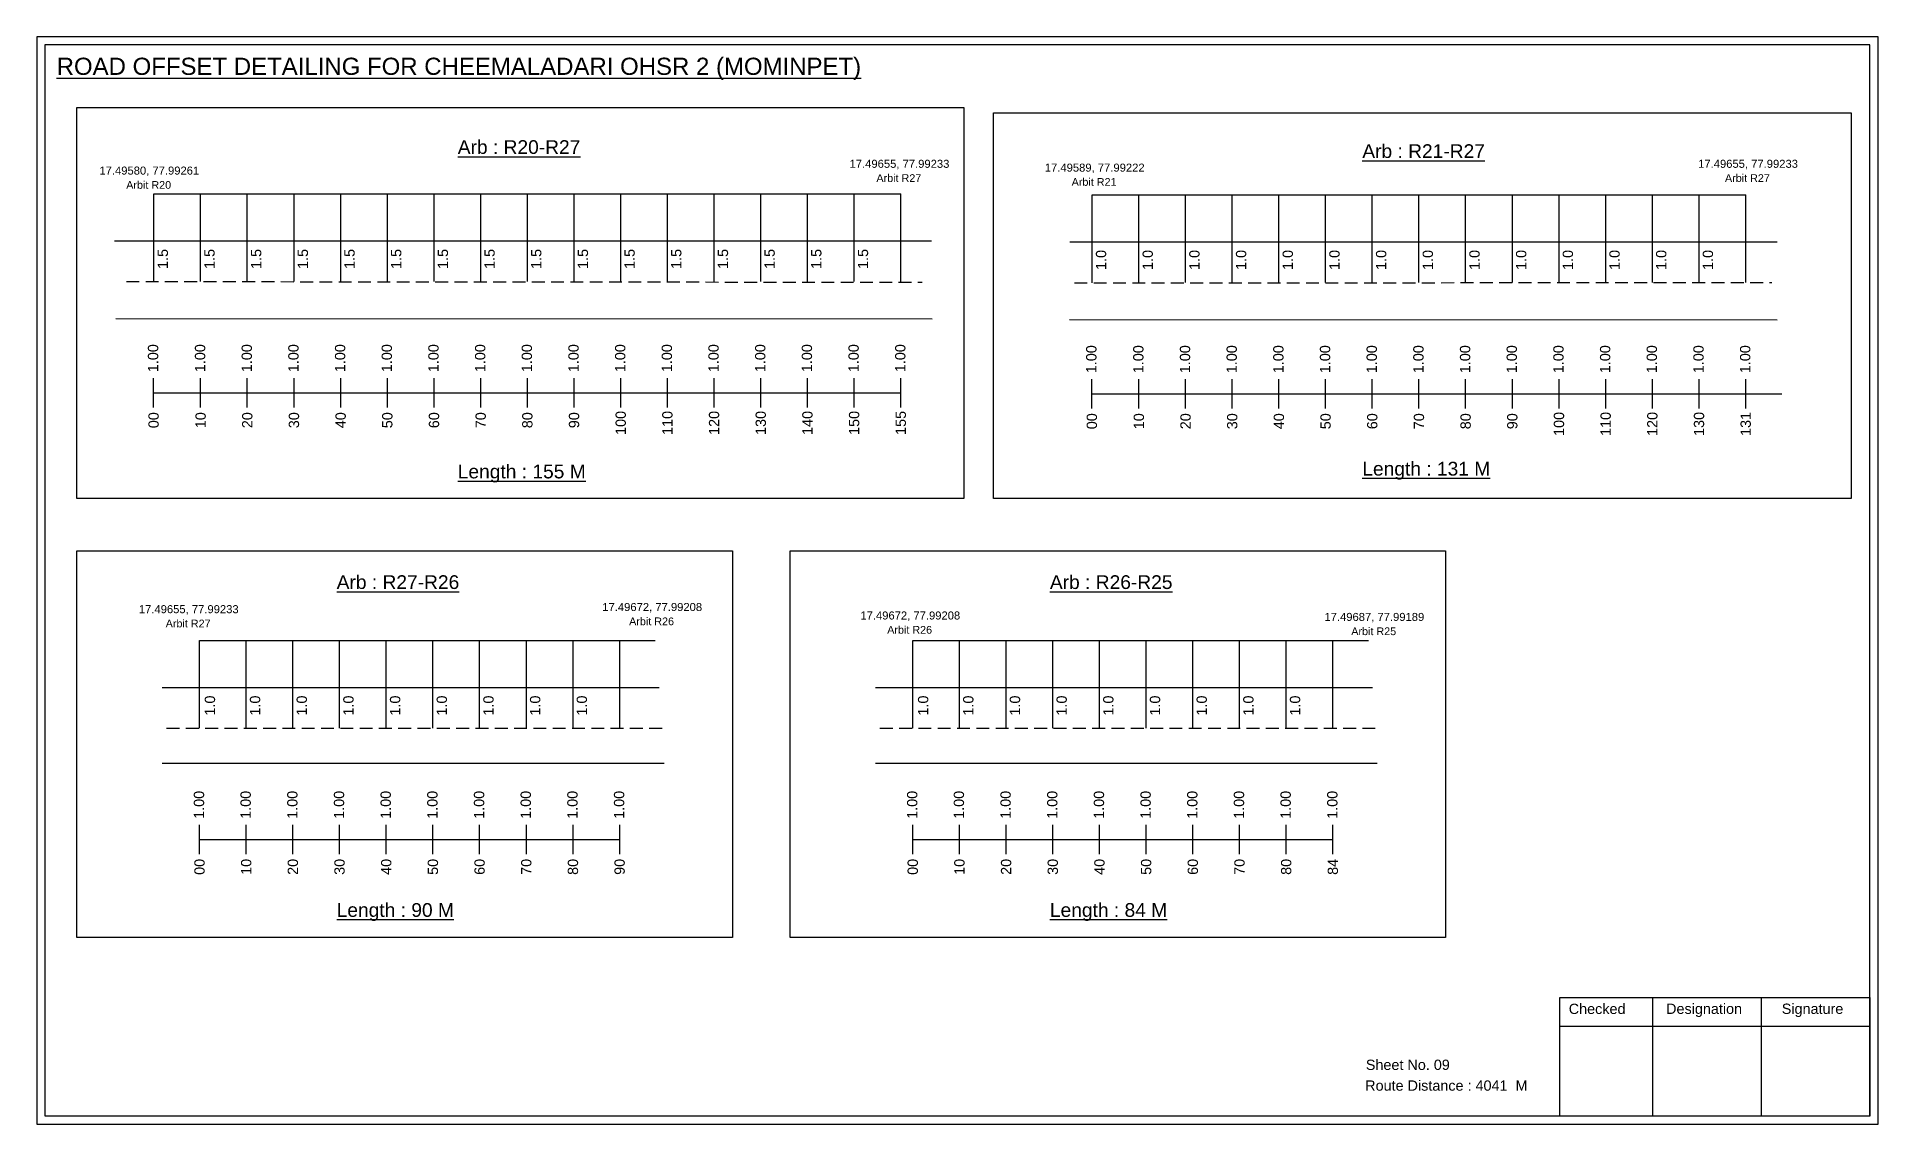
# Model space of a CAD drawing. Header units: inches. Extents: x -117 to 51867, y -12715 to 3423.
# Drawn here: x 34455 to 34991, y -2194 to -1877 of the extents above; entities that cross this region are included whole.
import ezdxf

# ---------------------------------------------------------------- set-up
doc = ezdxf.new("R2010")
doc.units = ezdxf.units.IN
doc.header["$MEASUREMENT"] = 0
doc.linetypes.add('DASHED2', pattern=[0.375, 0.25, -0.125])
doc.layers.add('PDF_Geometry', color=7, linetype='Continuous')
doc.layers.add('PDF_Text', color=5, linetype='Continuous')
doc.styles.add('PDF Arial', font='arial.ttf')
doc.styles.get("Standard").update_dxf_attribs({"font": 'arial.ttf'})

msp = doc.modelspace()

# ---------------------------------------------------------------- texts
at = {"color": 242, "true_color": 0xcd2027}
for s, height, p in [('%%UROAD OFFSET DETAILING FOR CHEEMALADARI OHSR 2 (MOMINPET)', 5, (34460.75, -1888.49)), ('%%UArb : R20-R27', 4, (34577.61, -1911.52)), ('%%UArb : R21-R27', 4, (34841.15, -1912.7)), ('%%ULength : 131 M', 4, (34841.15, -2005.2)), ('%%ULength : 155 M', 4, (34577.61, -2006.02)), ('%%UArb : R27-R26', 4, (34542.33, -2038.24)), ('%%UArb : R26-R25', 4, (34750.13, -2038.24)), ('%%ULength : 90 M', 4, (34542.33, -2133.74)), ('%%ULength : 84 M', 4, (34750.13, -2133.74))]:
    msp.add_text(s, height=height, dxfattribs=at).set_placement(p)
at = {"color": 5}
for s, height, p in [('17.49580, 77.99261', 2.34, (34473.2, -1917.54)), ('17.49655, 77.99233', 2.34, (34691.76, -1915.56)), ('17.49589, 77.99222', 2.34, (34748.64, -1916.68)), ('17.49655, 77.99233', 2.34, (34938.99, -1915.56)), ('Arbit R20', 2.246, (34481.02, -1921.67)), ('Arbit R27', 2.246, (34699.58, -1919.68)), ('Arbit R21', 2.246, (34756.46, -1920.8)), ('Arbit R27', 2.246, (34946.81, -1919.68)), ('17.49655, 77.99233', 2.34, (34484.69, -2045.29)), ('17.49672, 77.99208', 2.34, (34619.72, -2044.66)), ('Arbit R27', 2.246, (34492.51, -2049.42)), ('Arbit R26', 2.246, (34627.54, -2048.79)), ('17.49672, 77.99208', 2.34, (34694.91, -2047.13)), ('Arbit R26', 2.246, (34702.73, -2051.26)), ('17.49687, 77.99189', 2.34, (34830.11, -2047.55)), ('Arbit R25', 2.246, (34837.93, -2051.68))]:
    msp.add_text(s, height=height, dxfattribs=at).set_placement(p)
for s, p in [('1.5', (34493.17, -1945.02)), ('1.5', (34506.77, -1945.02)), ('1.5', (34520.37, -1945.02)), ('1.5', (34533.97, -1945.02)), ('1.5', (34547.57, -1945.02)), ('1.5', (34561.17, -1945.02)), ('1.5', (34574.77, -1945.02)), ('1.5', (34588.37, -1945.02)), ('1.5', (34601.97, -1945.02)), ('1.5', (34615.57, -1945.02)), ('1.5', (34629.17, -1945.02)), ('1.5', (34642.77, -1945.02)), ('1.5', (34656.37, -1945.02)), ('1.5', (34669.97, -1945.02)), ('1.5', (34683.57, -1945.02)), ('1.5', (34697.17, -1945.02)), ('1.0', (34766.53, -1945.31)), ('1.0', (34780.13, -1945.31)), ('1.0', (34793.73, -1945.31)), ('1.0', (34807.33, -1945.31)), ('1.0', (34820.93, -1945.31)), ('1.0', (34834.53, -1945.31)), ('1.0', (34848.13, -1945.31)), ('1.0', (34861.73, -1945.31)), ('1.0', (34875.33, -1945.31)), ('1.0', (34888.93, -1945.31)), ('1.0', (34902.53, -1945.31)), ('1.0', (34916.13, -1945.31)), ('1.0', (34929.73, -1945.31)), ('1.0', (34943.33, -1945.31)), ('1.0', (34506.9, -2075.11)), ('1.0', (34520.05, -2075.11)), ('1.0', (34533.65, -2075.11)), ('1.0', (34547.25, -2075.11)), ('1.0', (34560.85, -2075.11)), ('1.0', (34574.45, -2075.11)), ('1.0', (34588.05, -2075.11)), ('1.0', (34601.65, -2075.11)), ('1.0', (34615.25, -2075.11)), ('1.0', (34714.69, -2075.11)), ('1.0', (34727.85, -2075.11)), ('1.0', (34741.45, -2075.11)), ('1.0', (34755.05, -2075.11)), ('1.0', (34768.65, -2075.11)), ('1.0', (34782.25, -2075.11)), ('1.0', (34795.85, -2075.11)), ('1.0', (34809.45, -2075.11)), ('1.0', (34823.05, -2075.11))]:
    msp.add_text(s, height=3, rotation=90).set_placement(p)
at = {"color": 217, "true_color": 0x93278f}
for s, p in [('1.00', (34490.33, -1975.09)), ('1.00', (34504.03, -1975.09)), ('1.00', (34517.63, -1975.09)), ('1.00', (34531.23, -1975.09)), ('1.00', (34544.83, -1975.09)), ('1.00', (34558.43, -1975.09)), ('1.00', (34572.03, -1975.09)), ('1.00', (34585.63, -1975.09)), ('1.00', (34599.23, -1975.09)), ('1.00', (34612.83, -1975.09)), ('1.00', (34626.43, -1975.09)), ('1.00', (34640.03, -1975.09)), ('1.00', (34653.63, -1975.09)), ('1.00', (34667.23, -1975.09)), ('1.00', (34680.83, -1975.09)), ('1.00', (34694.43, -1975.09)), ('1.00', (34708.03, -1975.09)), ('1.00', (34763.69, -1975.39)), ('1.00', (34777.39, -1975.39)), ('1.00', (34790.99, -1975.39)), ('1.00', (34804.59, -1975.39)), ('1.00', (34818.19, -1975.39)), ('1.00', (34831.79, -1975.39)), ('1.00', (34845.39, -1975.39)), ('1.00', (34858.99, -1975.39)), ('1.00', (34872.59, -1975.39)), ('1.00', (34886.19, -1975.39)), ('1.00', (34899.79, -1975.39)), ('1.00', (34913.39, -1975.39)), ('1.00', (34926.99, -1975.39)), ('1.00', (34940.59, -1975.39)), ('1.00', (34954.19, -1975.39)), ('00', (34490.48, -1991.41)), ('10', (34504.18, -1991.41)), ('20', (34517.78, -1991.41)), ('30', (34531.38, -1991.41)), ('40', (34544.98, -1991.41)), ('50', (34558.58, -1991.41)), ('60', (34572.18, -1991.41)), ('70', (34585.78, -1991.41)), ('80', (34599.38, -1991.41)), ('90', (34612.98, -1991.41)), ('100', (34626.58, -1993.37)), ('110', (34640.18, -1993.37)), ('120', (34653.78, -1993.37)), ('130', (34667.38, -1993.37)), ('140', (34680.98, -1993.37)), ('150', (34694.58, -1993.37)), ('155', (34708.18, -1993.37)), ('00', (34763.84, -1991.71)), ('10', (34777.54, -1991.71)), ('20', (34791.14, -1991.71)), ('30', (34804.74, -1991.71)), ('40', (34818.34, -1991.71)), ('50', (34831.94, -1991.71)), ('60', (34845.54, -1991.71)), ('70', (34859.14, -1991.71)), ('80', (34872.74, -1991.71)), ('90', (34886.34, -1991.71)), ('100', (34899.94, -1993.66)), ('110', (34913.54, -1993.66)), ('120', (34927.14, -1993.66)), ('130', (34940.74, -1993.66)), ('131', (34954.34, -1993.66)), ('1.00', (34503.71, -2105.19)), ('1.00', (34517.31, -2105.19)), ('1.00', (34530.91, -2105.19)), ('1.00', (34544.51, -2105.19)), ('1.00', (34558.11, -2105.19)), ('1.00', (34571.71, -2105.19)), ('1.00', (34585.31, -2105.19)), ('1.00', (34598.91, -2105.19)), ('1.00', (34612.51, -2105.19)), ('1.00', (34626.11, -2105.19)), ('1.00', (34711.51, -2105.19)), ('1.00', (34725.11, -2105.19)), ('1.00', (34738.71, -2105.19)), ('1.00', (34752.31, -2105.19)), ('1.00', (34765.91, -2105.19)), ('1.00', (34779.51, -2105.19)), ('1.00', (34793.11, -2105.19)), ('1.00', (34806.71, -2105.19)), ('1.00', (34820.31, -2105.19)), ('1.00', (34833.91, -2105.19)), ('00', (34503.86, -2121.51)), ('10', (34517.46, -2121.51)), ('20', (34531.06, -2121.51)), ('30', (34544.66, -2121.51)), ('40', (34558.26, -2121.51)), ('50', (34571.86, -2121.51)), ('60', (34585.46, -2121.51)), ('70', (34599.06, -2121.51)), ('80', (34612.66, -2121.51)), ('90', (34626.26, -2121.51)), ('00', (34711.66, -2121.51)), ('10', (34725.26, -2121.51)), ('20', (34738.86, -2121.51)), ('30', (34752.46, -2121.51)), ('40', (34766.06, -2121.51)), ('50', (34779.66, -2121.51)), ('60', (34793.26, -2121.51)), ('70', (34806.86, -2121.51)), ('80', (34820.46, -2121.51)), ('84', (34834.06, -2121.51))]:
    msp.add_text(s, height=3, rotation=90, dxfattribs=at).set_placement(p)
for s, p in [('Sheet No. 09', (34842.18, -2178.33)), ('Route Distance : 4041  M', (34841.99, -2184.38))]:
    msp.add_text(s, height=3).set_placement(p)
at = {"layer": 'PDF_Text', "color": 7, "attachment_point": 7, "style": 'PDF Arial'}
for s, insert, char_height in [('Checked', (34901.29, -2162.08), 3.001), ('Designation', (34929.66, -2162.91), 3.0006), ('Signature', (34963.35, -2162.91), 3.001)]:
    msp.add_mtext(s, dxfattribs=dict(at, insert=insert, char_height=char_height))

# ---------------------------------------------------------------- linework, layer by layer
at = {"color": 5}
for p, q in [((34489.1, -1923.15), (34706.7, -1923.15)), ((34762.46, -1923.45), (34952.86, -1923.45)), ((34502.39, -2053.25), (34635.16, -2053.25)), ((34710.19, -2053.25), (34842.96, -2053.25))]:
    msp.add_line(p, q, dxfattribs=at)
for p, q in [((34489.1, -1948.69), (34489.1, -1923.15)), ((34502.7, -1948.69), (34502.7, -1923.15)), ((34516.3, -1948.69), (34516.3, -1923.15)), ((34529.9, -1948.69), (34529.9, -1923.15)), ((34543.5, -1948.69), (34543.5, -1923.15)), ((34557.1, -1948.69), (34557.1, -1923.15)), ((34570.7, -1948.69), (34570.7, -1923.15)), ((34584.3, -1948.69), (34584.3, -1923.15)), ((34597.9, -1948.69), (34597.9, -1923.15)), ((34611.5, -1948.69), (34611.5, -1923.15)), ((34625.1, -1948.69), (34625.1, -1923.15)), ((34638.7, -1948.69), (34638.7, -1923.15)), ((34652.3, -1948.69), (34652.3, -1923.15)), ((34665.9, -1948.69), (34665.9, -1923.15)), ((34679.5, -1948.69), (34679.5, -1923.15)), ((34693.1, -1948.69), (34693.1, -1923.15)), ((34706.7, -1948.69), (34706.7, -1923.15)), ((34762.46, -1949.05), (34762.46, -1923.45)), ((34776.06, -1948.98), (34776.06, -1923.45)), ((34789.66, -1948.98), (34789.66, -1923.45)), ((34803.26, -1948.98), (34803.26, -1923.45)), ((34816.86, -1948.98), (34816.86, -1923.45)), ((34830.46, -1948.98), (34830.46, -1923.45)), ((34844.06, -1948.98), (34844.06, -1923.45)), ((34857.66, -1948.98), (34857.66, -1923.45)), ((34871.26, -1948.98), (34871.26, -1923.45)), ((34884.86, -1948.98), (34884.86, -1923.45)), ((34898.46, -1948.98), (34898.46, -1923.45)), ((34912.06, -1948.98), (34912.06, -1923.45)), ((34925.66, -1948.98), (34925.66, -1923.45)), ((34939.26, -1948.98), (34939.26, -1923.45)), ((34952.86, -1948.98), (34952.86, -1923.45)), ((34477.56, -1936.81), (34715.64, -1936.81)), ((34755.92, -1937.11), (34962.02, -1937.1)), ((34477.95, -1959.49), (34715.8, -1959.53)), ((34755.82, -1959.72), (34961.98, -1959.82)), ((34502.39, -2078.78), (34502.39, -2053.25)), ((34515.99, -2078.78), (34515.99, -2053.25)), ((34529.59, -2078.78), (34529.59, -2053.25)), ((34543.19, -2078.78), (34543.19, -2053.25)), ((34556.79, -2078.78), (34556.79, -2053.25)), ((34570.39, -2078.78), (34570.39, -2053.25)), ((34583.99, -2078.78), (34583.99, -2053.25)), ((34597.59, -2078.78), (34597.59, -2053.25)), ((34611.19, -2078.78), (34611.19, -2053.25)), ((34624.79, -2078.78), (34624.79, -2053.25)), ((34710.19, -2078.78), (34710.19, -2053.25)), ((34723.79, -2078.78), (34723.79, -2053.25)), ((34737.39, -2078.78), (34737.39, -2053.25)), ((34750.99, -2078.78), (34750.99, -2053.25)), ((34764.59, -2078.78), (34764.59, -2053.25)), ((34778.19, -2078.78), (34778.19, -2053.25)), ((34791.79, -2078.78), (34791.79, -2053.25)), ((34805.39, -2078.78), (34805.39, -2053.25)), ((34818.99, -2078.78), (34818.99, -2053.25)), ((34832.59, -2078.78), (34832.59, -2053.25)), ((34491.51, -2066.9), (34636.29, -2066.9)), ((34699.31, -2066.9), (34844.09, -2066.9)), ((34637.71, -2089.09), (34491.51, -2089.09)), ((34845.51, -2089.09), (34699.31, -2089.09))]:
    msp.add_line(p, q)
at = {"linetype": 'DASHED2', "ltscale": 15}
for p, q in [((34481.06, -1948.69), (34712.94, -1948.87)), ((34757.27, -1949.06), (34960.45, -1948.98)), ((34492.78, -2078.78), (34637.14, -2078.78)), ((34700.58, -2078.78), (34844.94, -2078.78))]:
    msp.add_line(p, q, dxfattribs=at)
at = {"color": 217, "true_color": 0x93278f}
for p, q in [((34489, -1985.39), (34489, -1976.83)), ((34502.7, -1985.39), (34502.7, -1976.83)), ((34516.3, -1985.39), (34516.3, -1976.83)), ((34529.9, -1985.39), (34529.9, -1976.83)), ((34543.5, -1985.39), (34543.5, -1976.83)), ((34557.1, -1985.39), (34557.1, -1976.83)), ((34570.7, -1985.39), (34570.7, -1976.83)), ((34584.3, -1985.39), (34584.3, -1976.83)), ((34597.9, -1985.39), (34597.9, -1976.83)), ((34611.5, -1985.39), (34611.5, -1976.83)), ((34625.1, -1985.39), (34625.1, -1976.83)), ((34638.7, -1985.39), (34638.7, -1976.83)), ((34652.3, -1985.39), (34652.3, -1976.83)), ((34665.9, -1985.39), (34665.9, -1976.83)), ((34679.5, -1985.39), (34679.5, -1976.83)), ((34693.1, -1985.39), (34693.1, -1976.83)), ((34706.7, -1985.39), (34706.7, -1976.83)), ((34762.36, -1985.68), (34762.36, -1977.12)), ((34776.06, -1985.68), (34776.06, -1977.12)), ((34789.66, -1985.68), (34789.66, -1977.12)), ((34803.26, -1985.68), (34803.26, -1977.12)), ((34816.86, -1985.68), (34816.86, -1977.12)), ((34830.46, -1985.68), (34830.46, -1977.12)), ((34844.06, -1985.68), (34844.06, -1977.12)), ((34857.66, -1985.68), (34857.66, -1977.12)), ((34871.26, -1985.68), (34871.26, -1977.12)), ((34884.86, -1985.68), (34884.86, -1977.12)), ((34898.46, -1985.68), (34898.46, -1977.12)), ((34912.06, -1985.68), (34912.06, -1977.12)), ((34925.66, -1985.68), (34925.66, -1977.12)), ((34939.26, -1985.68), (34939.26, -1977.12)), ((34952.86, -1985.68), (34952.86, -1977.12)), ((34489.1, -1981.12), (34706.7, -1981.08)), ((34762.36, -1981.41), (34963.42, -1981.37)), ((34502.39, -2115.48), (34502.39, -2106.92)), ((34515.99, -2115.48), (34515.99, -2106.92)), ((34529.59, -2115.48), (34529.59, -2106.92)), ((34543.19, -2115.48), (34543.19, -2106.92)), ((34556.79, -2115.48), (34556.79, -2106.92)), ((34570.39, -2115.48), (34570.39, -2106.92)), ((34583.99, -2115.48), (34583.99, -2106.92)), ((34597.59, -2115.48), (34597.59, -2106.92)), ((34611.19, -2115.48), (34611.19, -2106.92)), ((34624.79, -2115.48), (34624.79, -2106.92)), ((34710.19, -2115.48), (34710.19, -2106.92)), ((34723.79, -2115.48), (34723.79, -2106.92)), ((34737.39, -2115.48), (34737.39, -2106.92)), ((34750.99, -2115.48), (34750.99, -2106.92)), ((34764.59, -2115.48), (34764.59, -2106.92)), ((34778.19, -2115.48), (34778.19, -2106.92)), ((34791.79, -2115.48), (34791.79, -2106.92)), ((34805.39, -2115.48), (34805.39, -2106.92)), ((34818.99, -2115.48), (34818.99, -2106.92)), ((34832.59, -2115.48), (34832.59, -2106.92)), ((34502.39, -2111.21), (34624.79, -2111.19)), ((34710.19, -2111.21), (34832.59, -2111.19))]:
    msp.add_line(p, q, dxfattribs=at)
for points in [[(34466.61, -1898), (34725.03, -1898), (34725.03, -2011.92), (34466.61, -2011.92)], [(34733.73, -1899.55), (34983.58, -1899.55), (34983.58, -2011.92), (34733.73, -2011.92)], [(34466.61, -2027.12), (34657.62, -2027.12), (34657.62, -2139.8), (34466.61, -2139.8)], [(34674.41, -2027.12), (34865.42, -2027.12), (34865.42, -2139.8), (34674.41, -2139.8)]]:
    msp.add_lwpolyline(points, close=True)
at = {"layer": 'PDF_Geometry'}
for points in [[(34454.97, -1877.41), (34454.97, -2194.12), (34991.44, -2194.12), (34991.44, -1877.41)], [(34457.3, -1879.74), (34457.3, -2191.7), (34989.02, -2191.7), (34989.02, -1879.74)]]:
    msp.add_lwpolyline(points, close=True, dxfattribs=at)
at = {"layer": 'PDF_Geometry', "color": 242, "true_color": 0xcc1f26}
msp.add_lwpolyline([(34989.02, -2191.8), (34898.68, -2191.8), (34898.68, -2157.19), (34989.02, -2157.19)], close=True, dxfattribs=at)
for points in [[(34925.66, -2157.19), (34925.66, -2191.8)], [(34957.39, -2157.19), (34957.39, -2191.8)], [(34898.68, -2165.56), (34989.02, -2165.56)]]:
    msp.add_lwpolyline(points, dxfattribs=at)

msp.set_redraw_order([(e.dxf.handle, doc.entitydb.next_handle()) for e in msp.query("TEXT MTEXT ATTDEF DIMENSION ARC_DIMENSION")])  # texts and dimensions are drawn at this point

doc.saveas('drawing.dxf')
